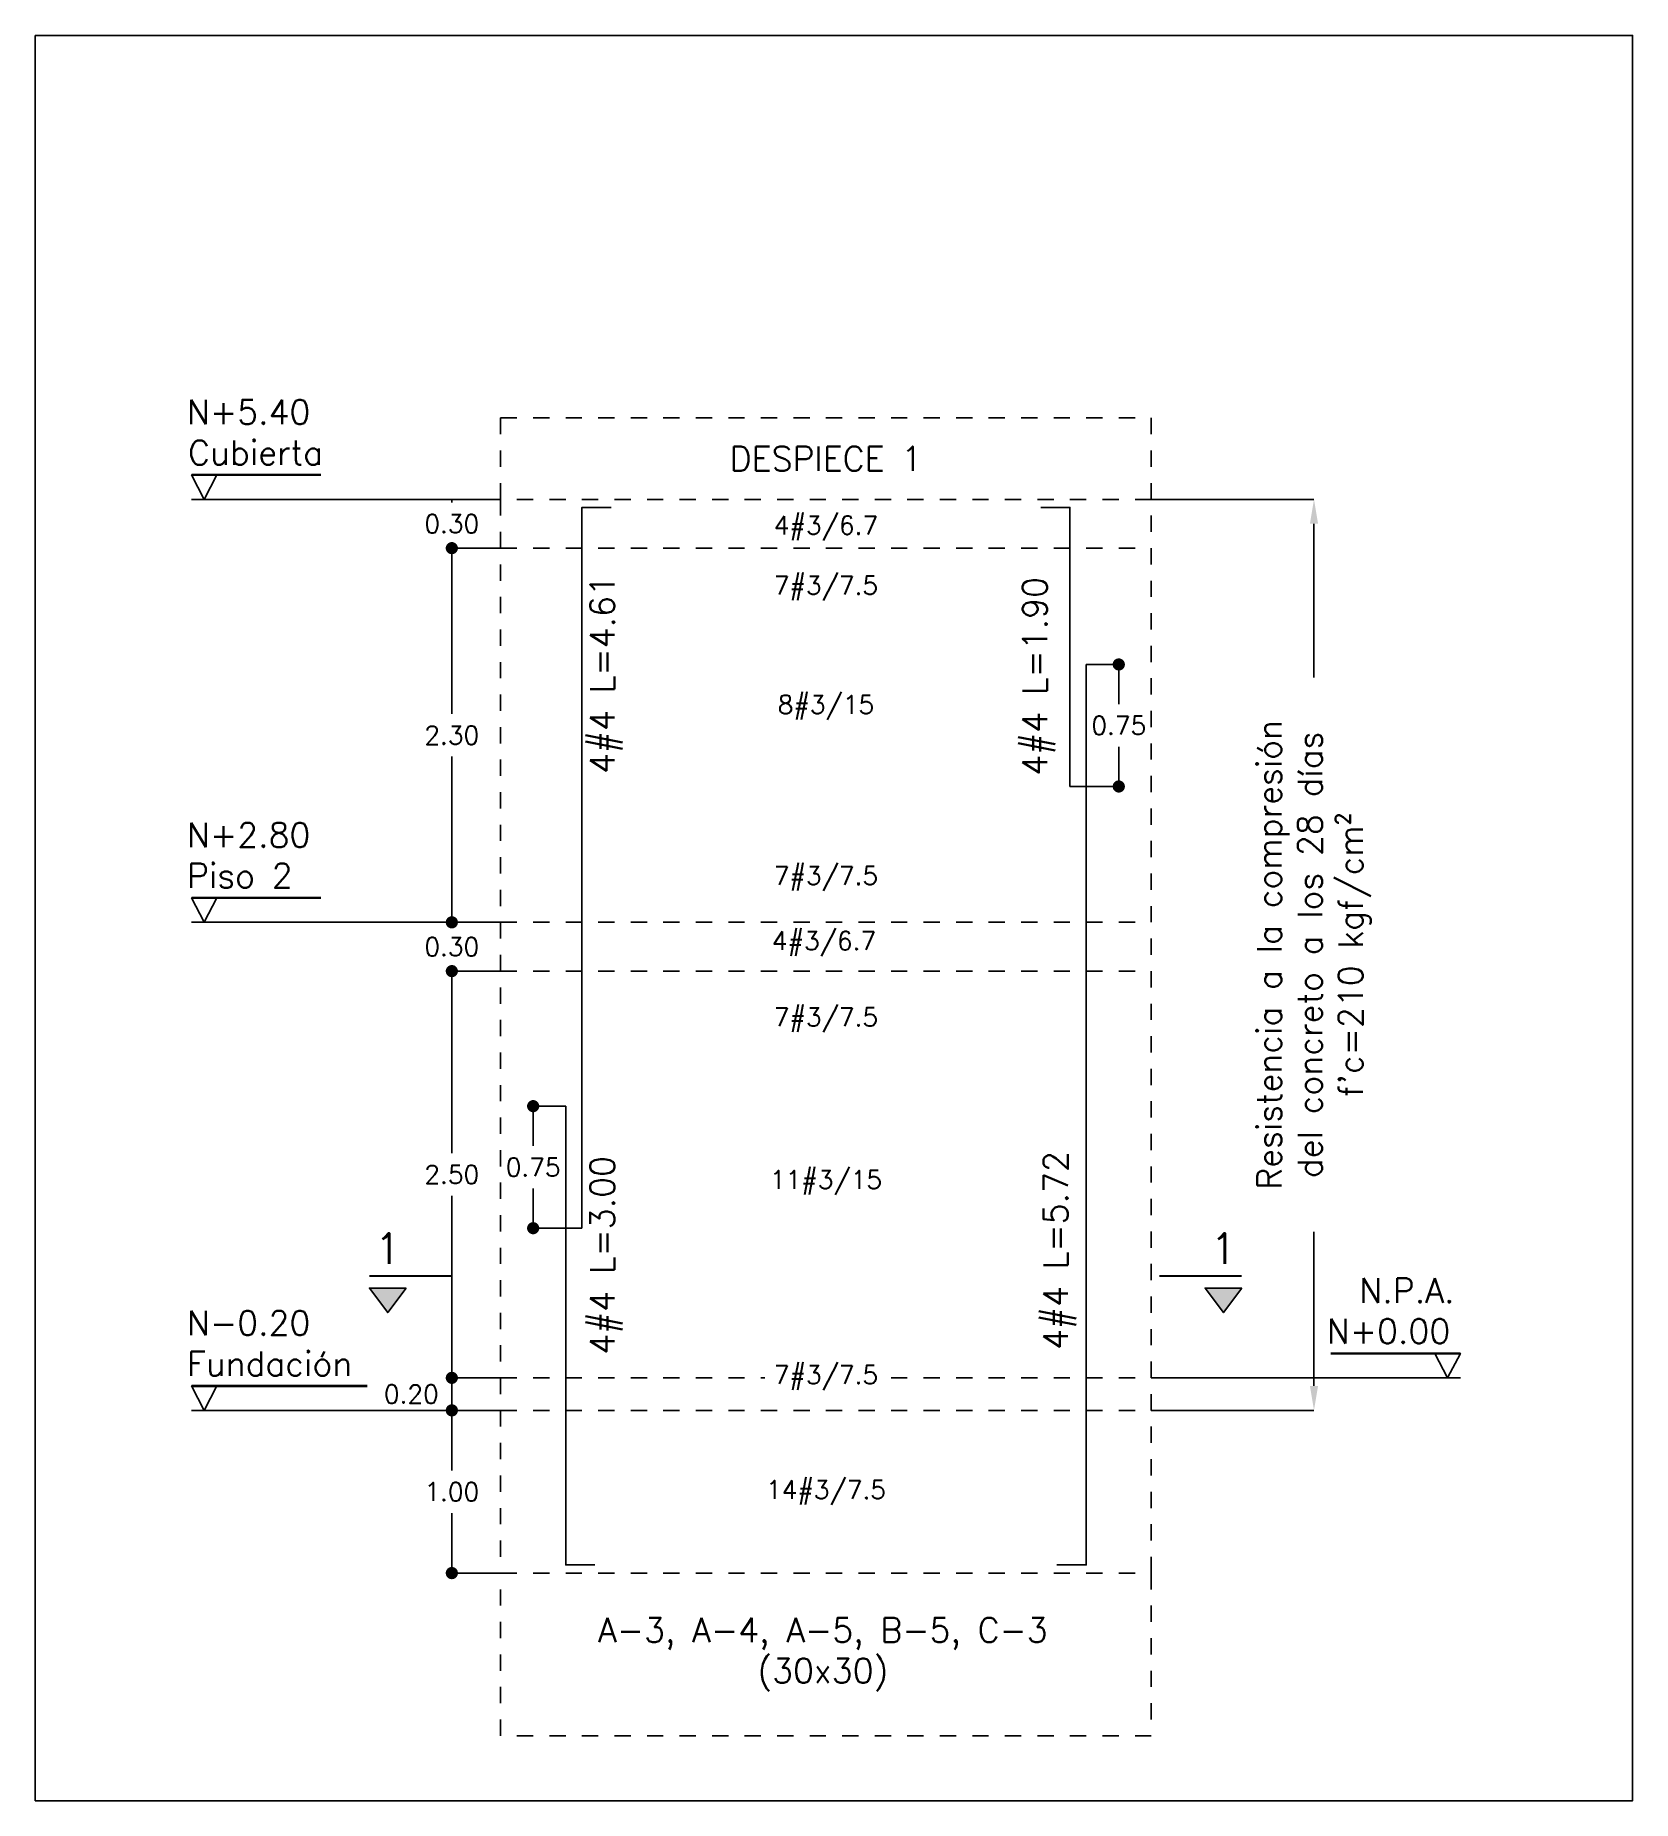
# Model space of a CAD drawing. Header units: millimetres. Extents: x 0 to 109, y -9 to 41.
# Drawn here: x 50.38 to 60.2, y 21.71 to 32.56 of the extents above; entities that cross this region are included whole.
import ezdxf
from ezdxf.enums import TextEntityAlignment as Align

# ---------------------------------------------------------------- set-up
doc = ezdxf.new("R2010")
doc.units = ezdxf.units.MM
doc.header["$LTSCALE"] = 0.01
doc.header["$PDMODE"] = 3
doc.linetypes.add('DASHED2', pattern=[0.375, 0.25, -0.125])
for name, color, linetype in [('FC_BORDE COLUMNA', 6, 'DASHED2'), ('FC_COTAS', 1, 'Continuous'), ('FC_COTAS @ 75', 1, 'Continuous'), ('FC_PROYECCION', 6, 'DASHED2'), ('FC_R-100 @ 75', 12, 'Continuous'), ('FC_R-140', 2, 'Continuous'), ('FC_R-60 @ 75', 11, 'Continuous'), ('FC_R-80', 11, 'Continuous'), ('FC_R-80 @ 75', 11, 'Continuous'), ('FC_REFUERZO', 5, 'Continuous')]:
    doc.layers.add(name, color=color, linetype=linetype)
doc.layers.add('FC_CAJON COLUMNAS', color=230, linetype='Continuous', plot=False)
doc.styles.add('FC_TEXT', font='romans.shx', dxfattribs={"height": 0.002})
doc.styles.add('FC_TEXT1', font='romans.shx')
doc.dimstyles.new('FC_COTAS', dxfattribs={"dimtxt": 0.0015, "dimasz": 0.001, "dimexe": 0, "dimexo": 0, "dimgap": 0.001, "dimtad": 1, "dimtih": 1, "dimtoh": 1, "dimzin": 0, "dimdsep": 46, "dimtxsty": 'FC_TEXT1', "dimblk": 'DOT', "dimcen": 0.09, "dimclrd": 256, "dimclre": 256, "dimclrt": 256, "dimadec": 0, "dimazin": 0, "dimtfac": 1, "dimtix": 1, "dimtmove": 2, "dimatfit": 3, "dimfxl": 1.002, "dimtolj": 1, "dimtzin": 0, "dimlwd": -1, "dimarcsym": 0})

msp = doc.modelspace()

# ---------------------------------------------------------------- texts
at = {"layer": 'FC_R-100 @ 75', "ltscale": 0.6, "char_height": 0.15, "attachment_point": 5, "style": 'FC_TEXT'}
for s, insert, width in [('DESPIECE 1', (55.24, 29.956), 1.54239), ('A-3, A-4, A-5, B-5, C-3\\P(30x30)', (55.221, 22.606), 4.38025)]:
    msp.add_mtext(s, dxfattribs=dict(at, insert=insert, width=width))
at = {"layer": 'FC_R-80 @ 75', "char_height": 0.15, "attachment_point": 5, "rotation": 90, "style": 'FC_TEXT'}
for s, insert, width in [('4#4 L=1.90', (56.549, 28.618), 1.4281), ('4#4 L=4.61', (53.89, 28.629), 1.4281), ('4#4 L=3.00', (53.89, 25.059), 1.4231), ('4#4 L=5.72', (56.677, 25.089), 1.4281)]:
    msp.add_mtext(s, dxfattribs=dict(at, insert=insert, width=width))

# ---------------------------------------------------------------- blocks, each defined once
blk = doc.blocks.new('_Dot')
at = {"color": 0, "linetype": 'ByBlock', "lineweight": -2}
blk.add_line((-0.5, 0), (-1, 0), dxfattribs=at)
at = {"color": 0, "linetype": 'ByBlock', "const_width": 0.5}
blk.add_lwpolyline([(-0.25, 0, 1), (0.25, 0, 1)], format="xyb", close=True, dxfattribs=at)
blk = doc.blocks.new('*D123')
at = {"layer": 'Defpoints', "color": 0, "ltscale": 0.6, "transparency": 16777216}
for p in [(52.94, 26.806), (53.24, 26.806), (53.24, 24.306)]:
    blk.add_point(p, dxfattribs=at)
at = {"layer": 'FC_COTAS', "lineweight": -2, "ltscale": 0.6, "transparency": 16777216}
for p, q in [((53.24, 26.806), (52.94, 26.806)), ((53.24, 24.306), (52.94, 24.306))]:
    blk.add_line(p, q, dxfattribs=at)
at = {"layer": 'FC_COTAS', "ltscale": 0.6, "transparency": 16777216}
for p, q in [((52.94, 26.731), (52.94, 25.687)), ((52.94, 24.381), (52.94, 25.425))]:
    blk.add_line(p, q, dxfattribs=at)
at = {"layer": 'FC_COTAS', "ltscale": 0.6, "transparency": 16777216, "xscale": 0.075, "yscale": 0.075, "zscale": 0.075}
for p, rotation in [((52.94, 26.806), 90), ((52.94, 24.306), 270)]:
    blk.add_blockref('_Dot', p, dxfattribs=dict(at, rotation=rotation))
at = {"layer": 'FC_COTAS', "ltscale": 0.6, "transparency": 16777216, "insert": (52.94, 25.556), "char_height": 0.1125, "attachment_point": 5, "style": 'FC_TEXT1'}
blk.add_mtext('\\A1;2.50', dxfattribs=at)
blk = doc.blocks.new('*D124')
at = {"layer": 'Defpoints', "color": 0, "ltscale": 0.6, "transparency": 16777216}
for p in [(52.94, 27.106), (53.24, 27.106), (53.24, 26.806)]:
    blk.add_point(p, dxfattribs=at)
at = {"layer": 'FC_COTAS', "lineweight": -2, "ltscale": 0.6, "transparency": 16777216}
for p, q in [((53.24, 27.106), (52.94, 27.106)), ((53.24, 26.806), (52.94, 26.806))]:
    blk.add_line(p, q, dxfattribs=at)
at = {"layer": 'FC_COTAS', "ltscale": 0.6, "transparency": 16777216}
for p, q in [((52.94, 27.106), (52.94, 27.087)), ((52.94, 26.806), (52.94, 26.825))]:
    blk.add_line(p, q, dxfattribs=at)
at = {"layer": 'FC_COTAS', "ltscale": 0.6, "transparency": 16777216, "insert": (52.94, 26.956), "char_height": 0.1125, "attachment_point": 5, "style": 'FC_TEXT1'}
blk.add_mtext('\\A1;0.30', dxfattribs=at)
blk = doc.blocks.new('*D125')
at = {"layer": 'Defpoints', "color": 0, "ltscale": 0.6, "transparency": 16777216}
for p in [(52.94, 29.406), (53.24, 29.406), (53.24, 27.106)]:
    blk.add_point(p, dxfattribs=at)
at = {"layer": 'FC_COTAS', "lineweight": -2, "ltscale": 0.6, "transparency": 16777216}
for p, q in [((53.24, 29.406), (52.94, 29.406)), ((53.24, 27.106), (52.94, 27.106))]:
    blk.add_line(p, q, dxfattribs=at)
at = {"layer": 'FC_COTAS', "ltscale": 0.6, "transparency": 16777216}
for p, q in [((52.94, 29.331), (52.94, 28.387)), ((52.94, 27.181), (52.94, 28.125))]:
    blk.add_line(p, q, dxfattribs=at)
at = {"layer": 'FC_COTAS', "ltscale": 0.6, "transparency": 16777216, "xscale": 0.075, "yscale": 0.075, "zscale": 0.075}
for p, rotation in [((52.94, 29.406), 90), ((52.94, 27.106), 270)]:
    blk.add_blockref('_Dot', p, dxfattribs=dict(at, rotation=rotation))
at = {"layer": 'FC_COTAS', "ltscale": 0.6, "transparency": 16777216, "insert": (52.94, 28.256), "char_height": 0.1125, "attachment_point": 5, "style": 'FC_TEXT1'}
blk.add_mtext('\\A1;2.30', dxfattribs=at)
blk = doc.blocks.new('*D126')
at = {"layer": 'Defpoints', "color": 0, "ltscale": 0.6, "transparency": 16777216}
for p in [(52.94, 29.706), (53.24, 29.706), (53.24, 29.406)]:
    blk.add_point(p, dxfattribs=at)
at = {"layer": 'FC_COTAS', "lineweight": -2, "ltscale": 0.6, "transparency": 16777216}
for p, q in [((53.24, 29.706), (52.94, 29.706)), ((53.24, 29.406), (52.94, 29.406))]:
    blk.add_line(p, q, dxfattribs=at)
at = {"layer": 'FC_COTAS', "ltscale": 0.6, "transparency": 16777216}
for p, q in [((52.94, 29.706), (52.94, 29.687)), ((52.94, 29.406), (52.94, 29.425))]:
    blk.add_line(p, q, dxfattribs=at)
at = {"layer": 'FC_COTAS', "ltscale": 0.6, "transparency": 16777216, "insert": (52.94, 29.556), "char_height": 0.1125, "attachment_point": 5, "style": 'FC_TEXT1'}
blk.add_mtext('\\A1;0.30', dxfattribs=at)
blk = doc.blocks.new('*D127')
at = {"layer": 'Defpoints', "color": 0, "ltscale": 0.6, "transparency": 16777216}
for p in [(53.24, 24.306), (52.94, 24.106), (53.24, 24.106)]:
    blk.add_point(p, dxfattribs=at)
at = {"layer": 'FC_COTAS', "lineweight": -2, "ltscale": 0.6, "transparency": 16777216}
for p, q in [((53.24, 24.306), (52.94, 24.306)), ((53.24, 24.106), (52.94, 24.106))]:
    blk.add_line(p, q, dxfattribs=at)
at = {"layer": 'FC_COTAS', "ltscale": 0.6, "transparency": 16777216}
blk.add_line((52.94, 24.306), (52.94, 24.106), dxfattribs=at)
at = {"layer": 'FC_COTAS', "ltscale": 0.6, "transparency": 16777216, "insert": (52.691, 24.206), "char_height": 0.1125, "attachment_point": 5, "style": 'FC_TEXT1'}
blk.add_mtext('\\A1;0.20', dxfattribs=at)
blk = doc.blocks.new('*D128')
at = {"layer": 'Defpoints', "color": 0, "ltscale": 0.6, "transparency": 16777216}
for p in [(53.24, 24.106), (52.94, 23.106), (53.24, 23.106)]:
    blk.add_point(p, dxfattribs=at)
at = {"layer": 'FC_COTAS', "lineweight": -2, "ltscale": 0.6, "transparency": 16777216}
for p, q in [((53.24, 24.106), (52.94, 24.106)), ((53.24, 23.106), (52.94, 23.106))]:
    blk.add_line(p, q, dxfattribs=at)
at = {"layer": 'FC_COTAS', "ltscale": 0.6, "transparency": 16777216}
for p, q in [((52.94, 24.031), (52.94, 23.737)), ((52.94, 23.181), (52.94, 23.475))]:
    blk.add_line(p, q, dxfattribs=at)
at = {"layer": 'FC_COTAS', "ltscale": 0.6, "transparency": 16777216, "xscale": 0.075, "yscale": 0.075, "zscale": 0.075}
for p, rotation in [((52.94, 24.106), 90), ((52.94, 23.106), 270)]:
    blk.add_blockref('_Dot', p, dxfattribs=dict(at, rotation=rotation))
at = {"layer": 'FC_COTAS', "ltscale": 0.6, "transparency": 16777216, "insert": (52.94, 23.606), "char_height": 0.1125, "attachment_point": 5, "style": 'FC_TEXT1'}
blk.add_mtext('\\A1;1.00', dxfattribs=at)
blk = doc.blocks.new('*D129')
at = {"layer": 'Defpoints', "color": 0, "ltscale": 0.6, "transparency": 16777216}
for p in [(57.24, 29.706), (58.24, 29.706), (57.24, 24.106)]:
    blk.add_point(p, dxfattribs=at)
at = {"layer": 'FC_COTAS', "lineweight": -2, "ltscale": 0.6, "transparency": 16777216}
for p, q in [((57.24, 29.706), (58.24, 29.706)), ((57.24, 24.106), (58.24, 24.106))]:
    blk.add_line(p, q, dxfattribs=at)
at = {"layer": 'FC_COTAS', "ltscale": 0.6, "transparency": 16777216}
for p, q in [((58.24, 29.556), (58.24, 28.61)), ((58.24, 24.256), (58.24, 25.203))]:
    blk.add_line(p, q, dxfattribs=at)
for points in [[(58.215, 29.556), (58.265, 29.556), (58.24, 29.706)], [(58.215, 24.256), (58.265, 24.256), (58.24, 24.106)]]:
    blk.add_solid(points, dxfattribs=at)
at = {"layer": 'FC_COTAS', "ltscale": 0.6, "transparency": 16777216, "insert": (58.24, 26.906), "char_height": 0.1125, "width": 3.28684, "attachment_point": 5, "rotation": 90, "style": 'FC_TEXT1'}
blk.add_mtext("\\A1;{\\H1.33333x;\\C11;Resistencia a la compresión del concreto a los 28 días\\Pf'c=210 kgf/cm²\\C256; }", dxfattribs=at)
blk = doc.blocks.new('*U119')
at = {"ltscale": 0.9, "const_width": 0.0002}
blk.add_lwpolyline([(-0.01093, 0.002), (-0.02533, 0.002)], dxfattribs=at)
at = {"ltscale": 0.9}
blk.add_lwpolyline([(-0.02429, 0), (-0.02325, 0.002), (-0.02533, 0.002)], close=True, dxfattribs=at)
blk.add_lwpolyline([(0, 0), (-0.02533, 0)], dxfattribs=at)
at = {"layer": 'FC_R-80', "lineweight": 25, "style": 'FC_TEXT1'}
blk.add_attdef('N+00.00_001', (-0.02571, 0.00282), '', height=0.002, dxfattribs=at)
blk = doc.blocks.new('*U120')
at = {"ltscale": 0.9, "const_width": 0.0002}
blk.add_lwpolyline([(-0.01473, 0.002), (-0.02533, 0.002)], dxfattribs=at)
at = {"ltscale": 0.9}
blk.add_lwpolyline([(-0.02429, 0), (-0.02325, 0.002), (-0.02533, 0.002)], close=True, dxfattribs=at)
blk.add_lwpolyline([(0, 0), (-0.02533, 0)], dxfattribs=at)
at = {"layer": 'FC_R-80', "lineweight": 25, "style": 'FC_TEXT1'}
blk.add_attdef('N+00.00_001', (-0.02571, 0.00282), '', height=0.002, dxfattribs=at)
blk = doc.blocks.new('*U122')
at = {"ltscale": 0.9, "const_width": 0.0002}
blk.add_lwpolyline([(0.01469, 0.002), (0.02533, 0.002)], dxfattribs=at)
at = {"ltscale": 0.9}
blk.add_lwpolyline([(0.02429, 0), (0.02325, 0.002), (0.02533, 0.002)], close=True, dxfattribs=at)
blk.add_lwpolyline([(0, 0), (0.02533, 0)], dxfattribs=at)
at = {"layer": 'FC_R-80', "lineweight": 25, "style": 'FC_TEXT1'}
blk.add_attdef('N+00.00_001', (0.01248, 0.00282), '', height=0.002, dxfattribs=at)
blk = doc.blocks.new('*D180')
at = {"layer": 'Defpoints', "color": 0, "ltscale": 0.6, "transparency": 16777216}
for p in [(53.64, 25.976), (53.44, 25.226), (53.74, 25.226)]:
    blk.add_point(p, dxfattribs=at)
at = {"layer": 'FC_COTAS', "lineweight": -2, "ltscale": 0.6, "transparency": 16777216}
for p, q in [((53.64, 25.976), (53.44, 25.976)), ((53.74, 25.226), (53.44, 25.226))]:
    blk.add_line(p, q, dxfattribs=at)
at = {"layer": 'FC_COTAS', "ltscale": 0.6, "transparency": 16777216}
for p, q in [((53.44, 25.901), (53.44, 25.732)), ((53.44, 25.301), (53.44, 25.47))]:
    blk.add_line(p, q, dxfattribs=at)
at = {"layer": 'FC_COTAS', "ltscale": 0.6, "transparency": 16777216, "xscale": 0.075, "yscale": 0.075, "zscale": 0.075}
for p, rotation in [((53.44, 25.976), 90), ((53.44, 25.226), 270)]:
    blk.add_blockref('_Dot', p, dxfattribs=dict(at, rotation=rotation))
at = {"layer": 'FC_COTAS', "ltscale": 0.6, "transparency": 16777216, "insert": (53.44, 25.601), "char_height": 0.1125, "attachment_point": 5, "style": 'FC_TEXT1'}
blk.add_mtext('\\A1;0.75', dxfattribs=at)
blk = doc.blocks.new('*D130')
at = {"layer": 'Defpoints', "color": 0, "ltscale": 0.6, "transparency": 16777216}
for p in [(56.84, 28.691), (56.74, 27.941), (57.04, 27.941)]:
    blk.add_point(p, dxfattribs=at)
at = {"layer": 'FC_COTAS', "lineweight": -2, "ltscale": 0.6, "transparency": 16777216}
for p, q in [((56.84, 28.691), (57.04, 28.691)), ((56.74, 27.941), (57.04, 27.941))]:
    blk.add_line(p, q, dxfattribs=at)
at = {"layer": 'FC_COTAS', "ltscale": 0.6, "transparency": 16777216}
for p, q in [((57.04, 28.616), (57.04, 28.447)), ((57.04, 28.016), (57.04, 28.185))]:
    blk.add_line(p, q, dxfattribs=at)
at = {"layer": 'FC_COTAS', "ltscale": 0.6, "transparency": 16777216, "xscale": 0.075, "yscale": 0.075, "zscale": 0.075}
for p, rotation in [((57.04, 28.691), 90), ((57.04, 27.941), 270)]:
    blk.add_blockref('_Dot', p, dxfattribs=dict(at, rotation=rotation))
at = {"layer": 'FC_COTAS', "ltscale": 0.6, "transparency": 16777216, "insert": (57.04, 28.316), "char_height": 0.1125, "attachment_point": 5, "style": 'FC_TEXT1'}
blk.add_mtext('\\A1;0.75', dxfattribs=at)
blk = doc.blocks.new('*U121')
h = blk.add_hatch(color=256)
h.dxf.hatch_style = 1
h.paths.add_polyline_path([(-0.02307, -0.0055), (-0.02607, -0.0055), (-0.02457, -0.0075)])
h.paths.add_polyline_path([(0.04542, -0.0055), (0.04242, -0.0055), (0.04392, -0.0075)])
at = {"const_width": 0.00015}
for points in [[(-0.02607, -0.0045), (-0.01932, -0.0045)], [(0.04542, -0.0045), (0.03868, -0.0045)]]:
    blk.add_lwpolyline(points, dxfattribs=at)
for points in [[(-0.02307, -0.0055), (-0.02607, -0.0055), (-0.02457, -0.0075)], [(0.04542, -0.0055), (0.04242, -0.0055), (0.04392, -0.0075)]]:
    blk.add_lwpolyline(points, close=True)
at = {"layer": 'FC_R-140', "style": 'FC_TEXT1'}
for tag, p in [('X', (-0.02457, -0.00225)), ("X'", (0.04392, -0.00225))]:
    blk.add_attdef(tag, text='', height=0.0025, dxfattribs=at).set_placement(p, align=Align.MIDDLE_CENTER)

# ---------------------------------------------------------------- dimensions: what is measured, and where the dimension line sits
at = {"layer": 'FC_COTAS @ 75', "ltscale": 0.6}
for base, p1, p2, picture, middle in [((52.94, 29.706), (53.24, 29.406), (53.24, 29.706), '*D126', (52.94, 29.556)), ((52.94, 29.406), (53.24, 27.106), (53.24, 29.406), '*D125', (52.94, 28.256)), ((57.04, 27.941), (56.84, 28.691), (56.74, 27.941), '*D130', (57.04, 28.316)), ((52.94, 27.106), (53.24, 26.806), (53.24, 27.106), '*D124', (52.94, 26.956)), ((52.94, 26.806), (53.24, 24.306), (53.24, 26.806), '*D123', (52.94, 25.556)), ((53.44, 25.226), (53.64, 25.976), (53.74, 25.226), '*D180', (53.44, 25.601)), ((52.94, 23.106), (53.24, 24.106), (53.24, 23.106), '*D128', (52.94, 23.606))]:
    dim = msp.add_linear_dim(base=base, p1=p1, p2=p2, angle=90, dimstyle='FC_COTAS', override={"dimscale": 75, "dimtix": 1, "dimtofl": 1, "dimtmove": 2, "dimatfit": 3}, dxfattribs=at)
    dim.commit()
    dim.dimension.update_dxf_attribs({"geometry": picture, "text_midpoint": middle})
dim = msp.add_linear_dim(base=(58.24, 29.706), p1=(57.24, 24.106), p2=(57.24, 29.706), angle=90, text="{\\H1.33333x;\\C11;Resistencia a la compresión del concreto a los 28 días\\Pf'c=210 kgf/cm²\\C256; }", dimstyle='FC_COTAS', override={"dimscale": 75, "dimasz": 0.002, "dimsah": 1, "dimtix": 1, "dimtofl": 1, "dimtmove": 2, "dimatfit": 3}, dxfattribs=at)
dim.commit()
dim.dimension.update_dxf_attribs({"geometry": '*D129', "text_midpoint": (58.24, 26.906), "text_rotation": 90})
dim = msp.add_linear_dim(base=(52.94, 24.106), p1=(53.24, 24.306), p2=(53.24, 24.106), angle=90, dimstyle='FC_COTAS', override={"dimscale": 75, "dimtix": 1, "dimtofl": 1, "dimtmove": 2, "dimatfit": 3}, dxfattribs=at)
dim.commit()
dim.dimension.update_dxf_attribs({"geometry": '*D127', "text_midpoint": (52.691, 24.206), "dimtype": 128})

# ---------------------------------------------------------------- linework, layer by layer
at = {"layer": 'FC_BORDE COLUMNA', "ltscale": 0.6}
msp.add_lwpolyline([(53.24, 23.106), (57.24, 23.106), (57.24, 29.706), (53.24, 29.706)], close=True, dxfattribs=at)
for points in [[(53.24, 29.406), (57.24, 29.406)], [(53.24, 27.106), (57.24, 27.106)], [(53.24, 26.806), (57.24, 26.806)], [(53.24, 24.306), (57.24, 24.306)], [(53.24, 24.106), (57.24, 24.106)]]:
    msp.add_lwpolyline(points, dxfattribs=at)
at = {"layer": 'FC_CAJON COLUMNAS'}
msp.add_lwpolyline([(50.379, 32.558), (60.199, 32.558), (60.199, 21.707), (50.379, 21.707)], close=True, dxfattribs=at)
at = {"layer": 'FC_PROYECCION', "ltscale": 0.6}
for points in [[(53.24, 29.706), (53.24, 30.206), (57.24, 30.206), (57.24, 29.706)], [(53.24, 22.106), (53.24, 23.106), (57.24, 23.106), (57.24, 22.106)]]:
    msp.add_lwpolyline(points, close=True, dxfattribs=at)
at = {"layer": 'FC_REFUERZO', "ltscale": 0.6}
for points in [[(53.74, 25.226), (53.74, 29.656), (53.92, 29.656)], [(56.56, 29.656), (56.74, 29.656), (56.74, 27.941)], [(56.84, 28.691), (56.84, 23.156), (56.66, 23.156)], [(53.82, 23.156), (53.64, 23.156), (53.64, 25.976)]]:
    msp.add_lwpolyline(points, dxfattribs=at)

# ---------------------------------------------------------------- block references
at = {"layer": 'FC_COTAS'}
ref = msp.add_blockref('*U120', (53.24, 29.706), dxfattribs=dict(at, xscale=75, yscale=75, zscale=75))
ref.add_attrib('N+00.00_001', 'N+5.40', (51.312, 30.168), dxfattribs={"layer": 'FC_R-80', "lineweight": 25, "height": 0.15, "style": 'FC_TEXT1'})
ref.add_attrib('N+00.00_002', 'Cubierta', (51.319, 29.918), dxfattribs={"layer": 'FC_R-80', "lineweight": 25, "height": 0.15, "style": 'FC_TEXT1'})
ref = msp.add_blockref('*U120', (53.24, 27.106), dxfattribs=dict(at, xscale=75, yscale=75, zscale=75))
ref.add_attrib('N+00.00_001', 'N+2.80', (51.312, 27.568), dxfattribs={"layer": 'FC_R-80', "lineweight": 25, "height": 0.15, "style": 'FC_TEXT1'})
ref.add_attrib('N+00.00_002', 'Piso 2', (51.312, 27.318), dxfattribs={"layer": 'FC_R-80', "lineweight": 25, "height": 0.15, "style": 'FC_TEXT1'})
at = {"layer": 'FC_COTAS', "xscale": 75, "yscale": 75, "zscale": 75}
msp.add_blockref('*U121', (54.389, 25.27), dxfattribs=at).add_auto_attribs({"X'": '1', 'X': '1'})
at = {"layer": 'FC_COTAS'}
ref = msp.add_blockref('*U122', (57.24, 24.306), dxfattribs=dict(at, xscale=75, yscale=75, zscale=75))
ref.add_attrib('N+00.00_001', 'N.P.A.', (58.519, 24.768), dxfattribs={"layer": 'FC_R-80', "lineweight": 25, "height": 0.15, "style": 'FC_TEXT1'})
ref.add_attrib('N+00.00_002', 'N+0.00', (58.319, 24.518), dxfattribs={"layer": 'FC_R-80', "lineweight": 25, "height": 0.15, "style": 'FC_TEXT1'})
ref = msp.add_blockref('*U119', (53.24, 24.106), dxfattribs=dict(at, xscale=75, yscale=75, zscale=75))
ref.add_attrib('N+00.00_001', 'N-0.20', (51.312, 24.568), dxfattribs={"layer": 'FC_R-80', "lineweight": 25, "height": 0.15, "style": 'FC_TEXT1'})
ref.add_attrib('N+00.00_002', 'Fundación', (51.312, 24.318), dxfattribs={"layer": 'FC_R-80', "lineweight": 25, "height": 0.15, "style": 'FC_TEXT1'})

msp.set_redraw_order([(e.dxf.handle, doc.entitydb.next_handle()) for e in msp.query("TEXT MTEXT ATTDEF DIMENSION ARC_DIMENSION")])  # texts and dimensions are drawn at this point

# ---------------------------------------------------------------- next in the draw order: texts
at = {"layer": 'FC_R-60 @ 75', "char_height": 0.1125, "width": 0.75112, "attachment_point": 5, "style": 'FC_TEXT', "bg_fill": 3, "box_fill_scale": 1, "bg_fill_color": 256, "bg_fill_transparency": 0}
for s, insert in [('4#3/6.7', (55.24, 29.528)), ('7#3/7.5', (55.24, 29.159)), ('8#3/15', (55.24, 28.426)), ('7#3/7.5', (55.24, 27.375)), ('4#3/6.7', (55.228, 26.974)), ('7#3/7.5', (55.24, 26.505)), ('11#3/15', (55.24, 25.506)), ('7#3/7.5', (55.24, 24.306)), ('14#3/7.5', (55.24, 23.6))]:
    msp.add_mtext(s, dxfattribs=dict(at, insert=insert))

doc.saveas('drawing.dxf')
